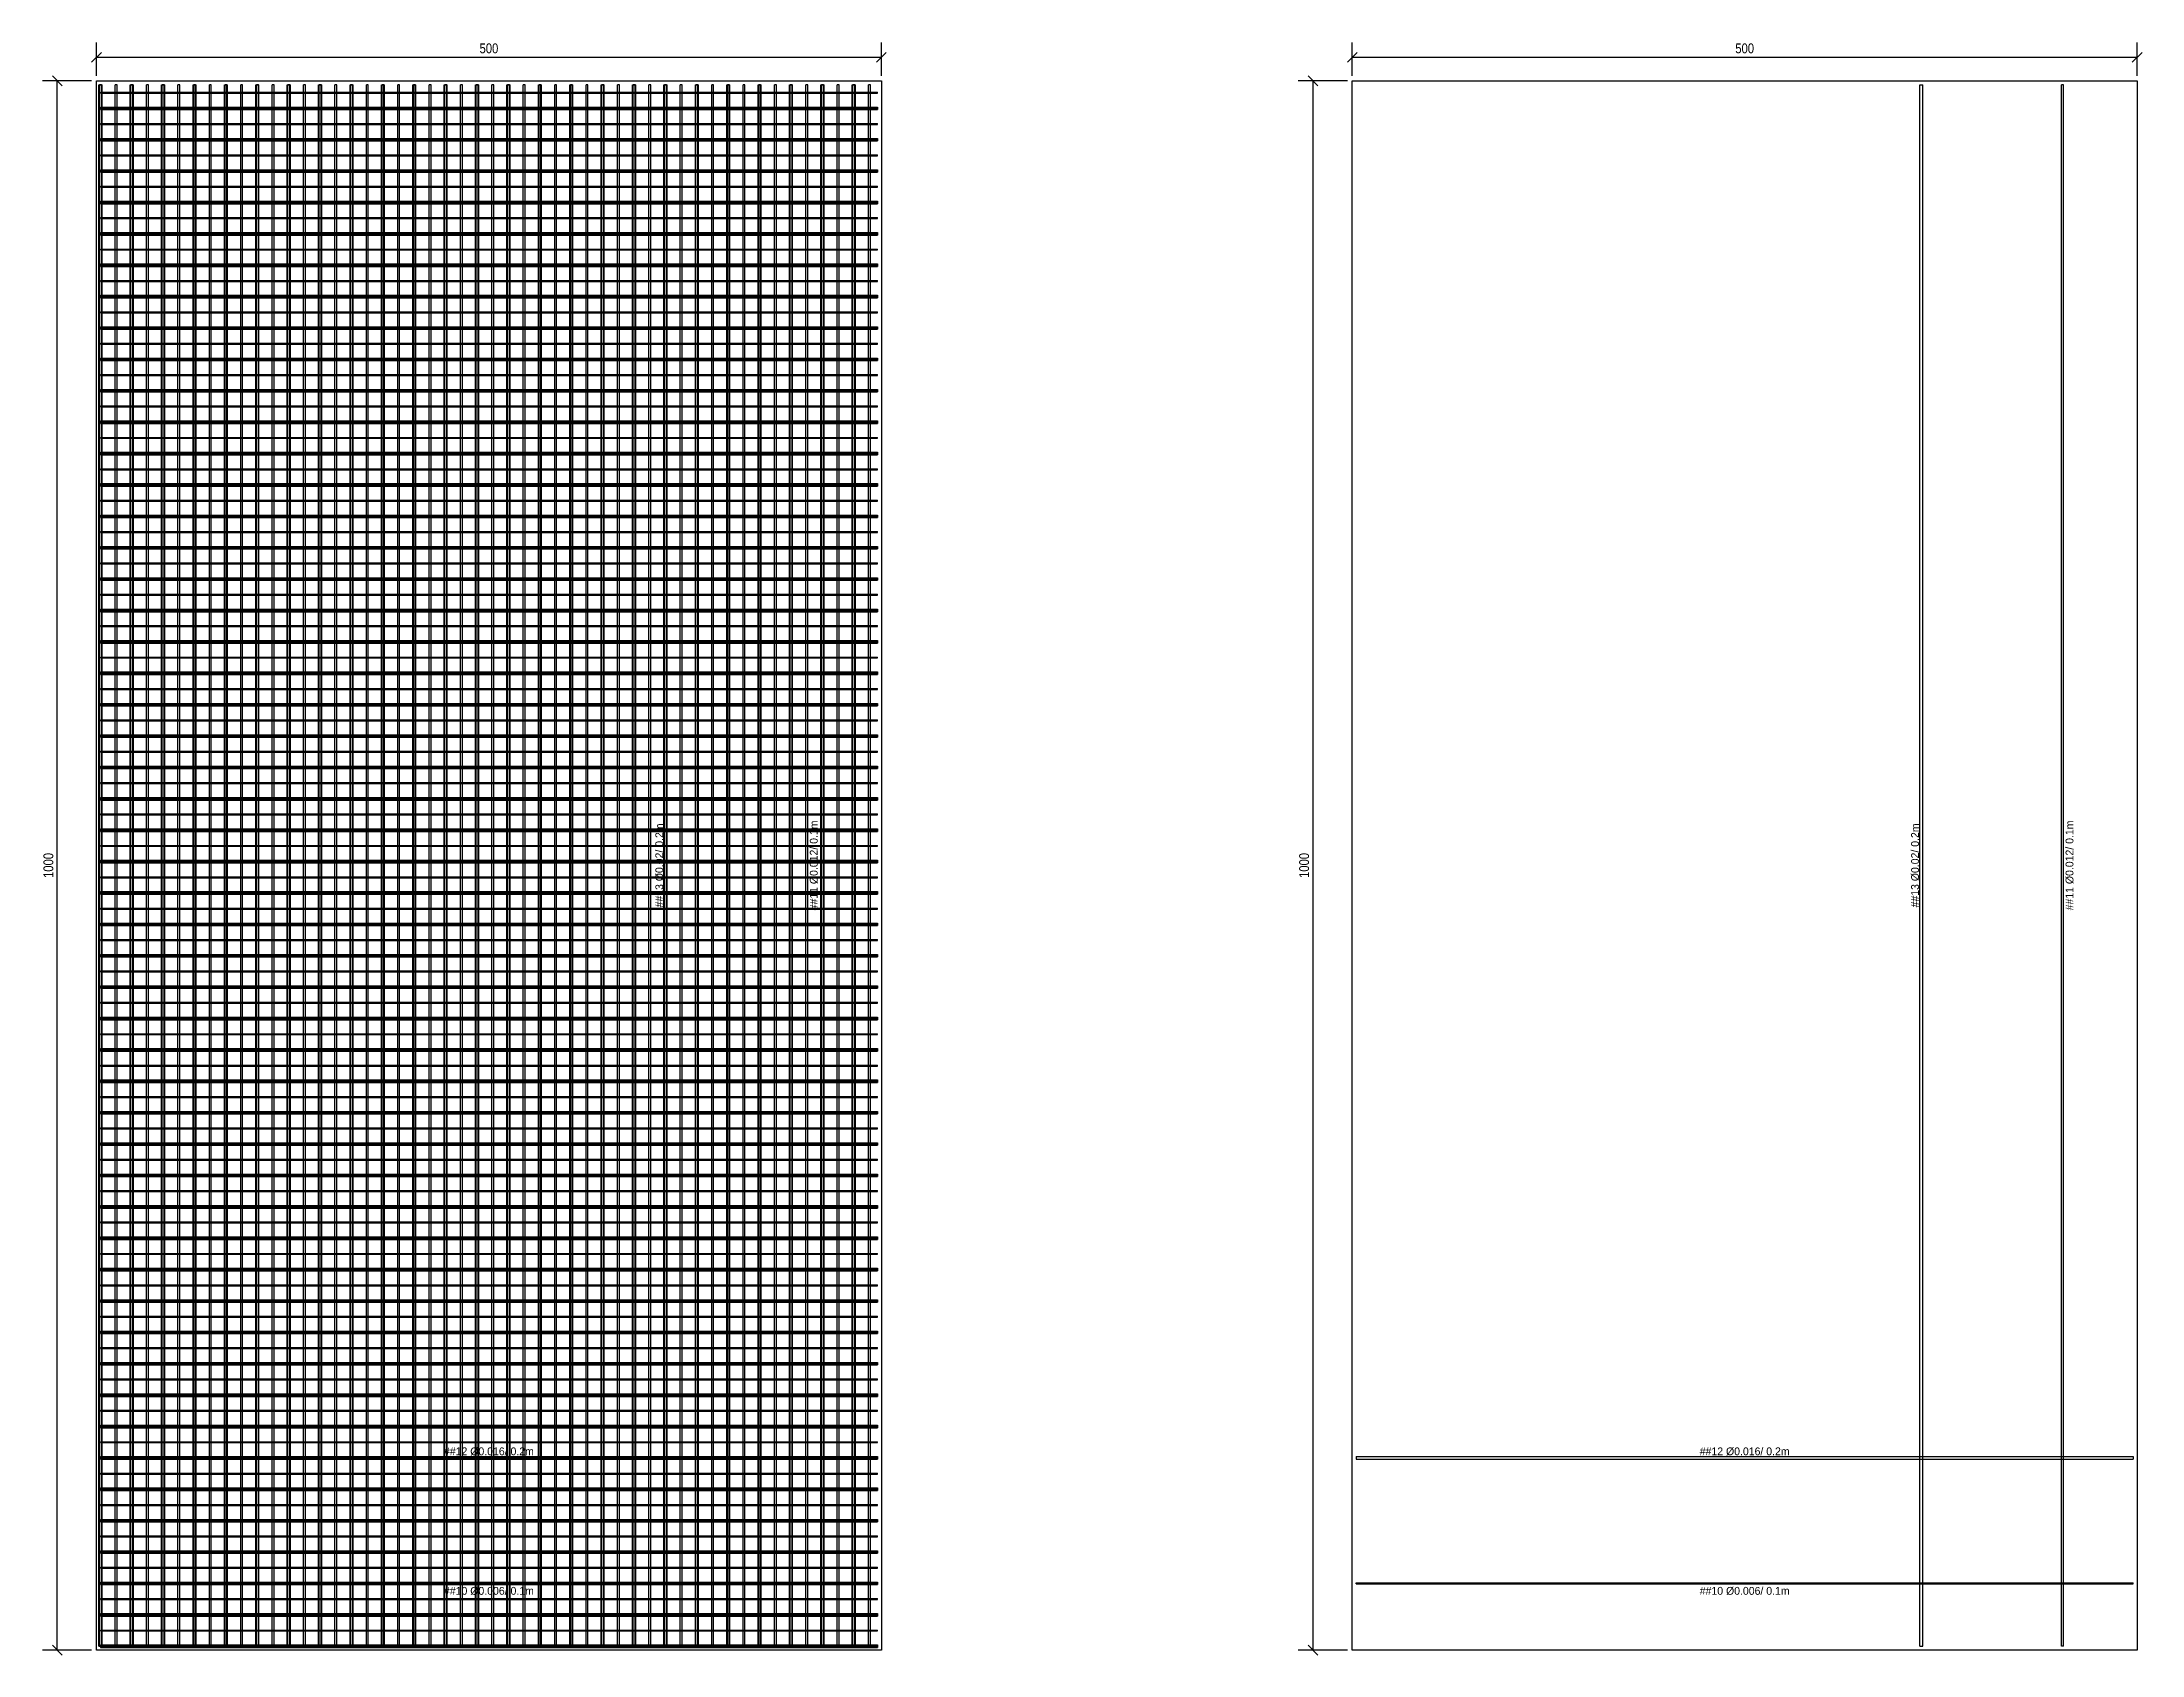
# Model space of a CAD drawing. Header units: metres. Extents: x -0.3 to 13, y -15 to 10.2.
# Drawn here: x -0.35 to 13.03, y -0.03 to 10.25 of the extents above; entities that cross this region are included whole.
import ezdxf
from ezdxf.enums import TextEntityAlignment as Align

# ---------------------------------------------------------------- set-up
doc = ezdxf.new("R2010")
doc.units = ezdxf.units.M
doc.styles.add('OpenSansCondensed-Light', font='OpenSansCondensed-Light.ttf')
doc.dimstyles.new('EZ_M_25_H25_CM', dxfattribs={"dimtxt": 0.0625, "dimasz": 0.0625, "dimexe": 0.09375, "dimexo": 0.03125, "dimgap": 0.025, "dimtad": 1, "dimlfac": 100, "dimzin": 12, "dimdsep": 46, "dimtxsty": 'OpenSansCondensed-Light', "dimtsz": 0.03125, "dimcen": 2.5, "dimazin": 3, "dimtfac": 0.5, "dimtmove": 2, "dimatfit": 3})

msp = doc.modelspace()

# ---------------------------------------------------------------- texts
for s, p in [('##13 Ø0.02/ 0.2m', (3.585, 5)), ('##11 Ø0.012/ 0.1m', (4.569, 5)), ('##13 Ø0.02/ 0.2m', (11.585, 5)), ('##11 Ø0.012/ 0.1m', (12.569, 5))]:
    msp.add_text(s, height=0.05, rotation=90).set_placement(p, align=Align.MIDDLE)
for s, p in [('##12 Ø0.016/ 0.2m', (2.5, 1.267)), ('##12 Ø0.016/ 0.2m', (10.5, 1.267)), ('##10 Ø0.006/ 0.1m', (2.5, 0.378)), ('##10 Ø0.006/ 0.1m', (10.5, 0.378))]:
    msp.add_text(s, height=0.05).set_placement(p, align=Align.MIDDLE)

# ---------------------------------------------------------------- dimensions: what is measured, and where the dimension line sits
for base, p1, p2 in [((0, 10.15), (0, 10), (5, 10)), ((8, 10.15), (8, 10), (13, 10))]:
    msp.add_linear_dim(base=base, p1=p1, p2=p2, dimstyle='EZ_M_25_H25_CM').render()
for base, p1, p2 in [((-0.25, 0), (0, 0), (0, 10)), ((7.75, 0), (8, 0), (8, 10))]:
    msp.add_linear_dim(base=base, p1=p1, p2=p2, angle=90, dimstyle='EZ_M_25_H25_CM').render()

# ---------------------------------------------------------------- linework, layer by layer
for p, q in [((0.015, 0.025), (0.015, 9.975)), ((0.015, 9.975), (0.035, 9.975)), ((0.019, 0.025), (0.019, 9.975)), ((0.031, 9.975), (0.019, 9.975)), ((0.025, 9.928), (4.975, 9.928)), ((0.025, 9.922), (0.025, 9.928)), ((0.025, 9.922), (4.975, 9.922)), ((0.031, 0.025), (0.031, 9.975)), ((0.035, 0.025), (0.035, 9.975)), ((0.119, 0.025), (0.119, 9.975)), ((0.131, 9.975), (0.119, 9.975)), ((0.131, 0.025), (0.131, 9.975)), ((0.215, 0.025), (0.215, 9.975)), ((0.215, 9.975), (0.235, 9.975)), ((0.219, 0.025), (0.219, 9.975)), ((0.231, 9.975), (0.219, 9.975)), ((0.231, 0.025), (0.231, 9.975)), ((0.235, 0.025), (0.235, 9.975)), ((0.319, 0.025), (0.319, 9.975)), ((0.331, 9.975), (0.319, 9.975)), ((0.331, 0.025), (0.331, 9.975)), ((0.415, 0.025), (0.415, 9.975)), ((0.415, 9.975), (0.435, 9.975)), ((0.419, 0.025), (0.419, 9.975)), ((0.431, 9.975), (0.419, 9.975)), ((0.431, 0.025), (0.431, 9.975)), ((0.435, 0.025), (0.435, 9.975)), ((0.519, 0.025), (0.519, 9.975)), ((0.531, 9.975), (0.519, 9.975)), ((0.531, 0.025), (0.531, 9.975)), ((0.615, 0.025), (0.615, 9.975)), ((0.615, 9.975), (0.635, 9.975)), ((0.619, 0.025), (0.619, 9.975)), ((0.631, 9.975), (0.619, 9.975)), ((0.631, 0.025), (0.631, 9.975)), ((0.635, 0.025), (0.635, 9.975)), ((0.719, 0.025), (0.719, 9.975)), ((0.731, 9.975), (0.719, 9.975)), ((0.731, 0.025), (0.731, 9.975)), ((0.815, 0.025), (0.815, 9.975)), ((0.815, 9.975), (0.835, 9.975)), ((0.819, 0.025), (0.819, 9.975)), ((0.831, 9.975), (0.819, 9.975)), ((0.831, 0.025), (0.831, 9.975)), ((0.835, 0.025), (0.835, 9.975)), ((0.919, 0.025), (0.919, 9.975)), ((0.931, 9.975), (0.919, 9.975)), ((0.931, 0.025), (0.931, 9.975)), ((1.015, 0.025), (1.015, 9.975)), ((1.015, 9.975), (1.035, 9.975)), ((1.019, 0.025), (1.019, 9.975)), ((1.031, 9.975), (1.019, 9.975)), ((1.031, 0.025), (1.031, 9.975)), ((1.035, 0.025), (1.035, 9.975)), ((1.119, 0.025), (1.119, 9.975)), ((1.131, 9.975), (1.119, 9.975)), ((1.131, 0.025), (1.131, 9.975)), ((1.215, 0.025), (1.215, 9.975)), ((1.215, 9.975), (1.235, 9.975)), ((1.219, 0.025), (1.219, 9.975)), ((1.231, 9.975), (1.219, 9.975)), ((1.231, 0.025), (1.231, 9.975)), ((1.235, 0.025), (1.235, 9.975)), ((1.319, 0.025), (1.319, 9.975)), ((1.331, 9.975), (1.319, 9.975)), ((1.331, 0.025), (1.331, 9.975)), ((1.415, 0.025), (1.415, 9.975)), ((1.415, 9.975), (1.435, 9.975)), ((1.419, 0.025), (1.419, 9.975)), ((1.431, 9.975), (1.419, 9.975)), ((1.431, 0.025), (1.431, 9.975)), ((1.435, 0.025), (1.435, 9.975)), ((1.519, 0.025), (1.519, 9.975)), ((1.531, 9.975), (1.519, 9.975)), ((1.531, 0.025), (1.531, 9.975)), ((1.615, 0.025), (1.615, 9.975)), ((1.615, 9.975), (1.635, 9.975)), ((1.619, 0.025), (1.619, 9.975)), ((1.631, 9.975), (1.619, 9.975)), ((1.631, 0.025), (1.631, 9.975)), ((1.635, 0.025), (1.635, 9.975)), ((1.719, 0.025), (1.719, 9.975)), ((1.731, 9.975), (1.719, 9.975)), ((1.731, 0.025), (1.731, 9.975)), ((1.815, 0.025), (1.815, 9.975)), ((1.815, 9.975), (1.835, 9.975)), ((1.819, 0.025), (1.819, 9.975)), ((1.831, 9.975), (1.819, 9.975)), ((1.831, 0.025), (1.831, 9.975)), ((1.835, 0.025), (1.835, 9.975)), ((1.919, 0.025), (1.919, 9.975)), ((1.931, 9.975), (1.919, 9.975)), ((1.931, 0.025), (1.931, 9.975)), ((2.015, 0.025), (2.015, 9.975)), ((2.015, 9.975), (2.035, 9.975)), ((2.019, 0.025), (2.019, 9.975)), ((2.031, 9.975), (2.019, 9.975)), ((2.031, 0.025), (2.031, 9.975)), ((2.035, 0.025), (2.035, 9.975)), ((2.119, 0.025), (2.119, 9.975)), ((2.131, 9.975), (2.119, 9.975)), ((2.131, 0.025), (2.131, 9.975)), ((2.215, 0.025), (2.215, 9.975)), ((2.215, 9.975), (2.235, 9.975)), ((2.219, 0.025), (2.219, 9.975)), ((2.231, 9.975), (2.219, 9.975)), ((2.231, 0.025), (2.231, 9.975)), ((2.235, 0.025), (2.235, 9.975)), ((2.319, 0.025), (2.319, 9.975)), ((2.331, 9.975), (2.319, 9.975)), ((2.331, 0.025), (2.331, 9.975)), ((2.415, 0.025), (2.415, 9.975)), ((2.415, 9.975), (2.435, 9.975)), ((2.419, 0.025), (2.419, 9.975)), ((2.431, 9.975), (2.419, 9.975)), ((2.431, 0.025), (2.431, 9.975)), ((2.435, 0.025), (2.435, 9.975)), ((2.519, 0.025), (2.519, 9.975)), ((2.531, 9.975), (2.519, 9.975)), ((2.531, 0.025), (2.531, 9.975)), ((2.615, 0.025), (2.615, 9.975)), ((2.615, 9.975), (2.635, 9.975)), ((2.619, 0.025), (2.619, 9.975)), ((2.631, 9.975), (2.619, 9.975)), ((2.631, 0.025), (2.631, 9.975)), ((2.635, 0.025), (2.635, 9.975)), ((2.719, 0.025), (2.719, 9.975)), ((2.731, 9.975), (2.719, 9.975)), ((2.731, 0.025), (2.731, 9.975)), ((2.815, 0.025), (2.815, 9.975)), ((2.815, 9.975), (2.835, 9.975)), ((2.819, 0.025), (2.819, 9.975)), ((2.831, 9.975), (2.819, 9.975)), ((2.831, 0.025), (2.831, 9.975)), ((2.835, 0.025), (2.835, 9.975)), ((2.919, 0.025), (2.919, 9.975)), ((2.931, 9.975), (2.919, 9.975)), ((2.931, 0.025), (2.931, 9.975)), ((3.015, 0.025), (3.015, 9.975)), ((3.015, 9.975), (3.035, 9.975)), ((3.019, 0.025), (3.019, 9.975)), ((3.031, 9.975), (3.019, 9.975)), ((3.031, 0.025), (3.031, 9.975)), ((3.035, 0.025), (3.035, 9.975)), ((3.119, 0.025), (3.119, 9.975)), ((3.131, 9.975), (3.119, 9.975)), ((3.131, 0.025), (3.131, 9.975)), ((3.215, 0.025), (3.215, 9.975)), ((3.215, 9.975), (3.235, 9.975)), ((3.219, 0.025), (3.219, 9.975)), ((3.231, 9.975), (3.219, 9.975)), ((3.231, 0.025), (3.231, 9.975)), ((3.235, 0.025), (3.235, 9.975)), ((3.319, 0.025), (3.319, 9.975)), ((3.331, 9.975), (3.319, 9.975)), ((3.331, 0.025), (3.331, 9.975)), ((3.415, 0.025), (3.415, 9.975)), ((3.415, 9.975), (3.435, 9.975)), ((3.419, 0.025), (3.419, 9.975)), ((3.431, 9.975), (3.419, 9.975)), ((3.431, 0.025), (3.431, 9.975)), ((3.435, 0.025), (3.435, 9.975)), ((3.519, 0.025), (3.519, 9.975)), ((3.531, 9.975), (3.519, 9.975)), ((3.531, 0.025), (3.531, 9.975)), ((3.615, 0.025), (3.615, 9.975)), ((3.615, 9.975), (3.635, 9.975)), ((3.619, 0.025), (3.619, 9.975)), ((3.631, 9.975), (3.619, 9.975)), ((3.631, 0.025), (3.631, 9.975)), ((3.635, 0.025), (3.635, 9.975)), ((3.719, 0.025), (3.719, 9.975)), ((3.731, 9.975), (3.719, 9.975)), ((3.731, 0.025), (3.731, 9.975)), ((3.815, 0.025), (3.815, 9.975)), ((3.815, 9.975), (3.835, 9.975)), ((3.819, 0.025), (3.819, 9.975)), ((3.831, 9.975), (3.819, 9.975)), ((3.831, 0.025), (3.831, 9.975)), ((3.835, 0.025), (3.835, 9.975)), ((3.919, 0.025), (3.919, 9.975)), ((3.931, 9.975), (3.919, 9.975)), ((3.931, 0.025), (3.931, 9.975)), ((4.015, 0.025), (4.015, 9.975)), ((4.015, 9.975), (4.035, 9.975)), ((4.019, 0.025), (4.019, 9.975)), ((4.031, 9.975), (4.019, 9.975)), ((4.031, 0.025), (4.031, 9.975)), ((4.035, 0.025), (4.035, 9.975)), ((4.119, 0.025), (4.119, 9.975)), ((4.131, 9.975), (4.119, 9.975)), ((4.131, 0.025), (4.131, 9.975)), ((4.215, 0.025), (4.215, 9.975)), ((4.215, 9.975), (4.235, 9.975)), ((4.219, 0.025), (4.219, 9.975)), ((4.231, 9.975), (4.219, 9.975)), ((4.231, 0.025), (4.231, 9.975)), ((4.235, 0.025), (4.235, 9.975)), ((4.319, 0.025), (4.319, 9.975)), ((4.331, 9.975), (4.319, 9.975)), ((4.331, 0.025), (4.331, 9.975)), ((4.415, 0.025), (4.415, 9.975)), ((4.415, 9.975), (4.435, 9.975)), ((4.419, 0.025), (4.419, 9.975)), ((4.431, 9.975), (4.419, 9.975)), ((4.431, 0.025), (4.431, 9.975)), ((4.435, 0.025), (4.435, 9.975)), ((4.519, 0.025), (4.519, 9.975)), ((4.531, 9.975), (4.519, 9.975)), ((4.531, 0.025), (4.531, 9.975)), ((4.615, 0.025), (4.615, 9.975)), ((4.615, 9.975), (4.635, 9.975)), ((4.619, 0.025), (4.619, 9.975)), ((4.631, 9.975), (4.619, 9.975)), ((4.631, 0.025), (4.631, 9.975)), ((4.635, 0.025), (4.635, 9.975)), ((4.719, 0.025), (4.719, 9.975)), ((4.731, 9.975), (4.719, 9.975)), ((4.731, 0.025), (4.731, 9.975)), ((4.815, 0.025), (4.815, 9.975)), ((4.815, 9.975), (4.835, 9.975)), ((4.819, 0.025), (4.819, 9.975)), ((4.831, 9.975), (4.819, 9.975)), ((4.831, 0.025), (4.831, 9.975)), ((4.835, 0.025), (4.835, 9.975)), ((4.919, 0.025), (4.919, 9.975)), ((4.931, 9.975), (4.919, 9.975)), ((4.931, 0.025), (4.931, 9.975)), ((4.975, 9.922), (4.975, 9.928)), ((11.615, 0.025), (11.615, 9.975)), ((11.615, 9.975), (11.635, 9.975)), ((11.635, 0.025), (11.635, 9.975)), ((12.519, 0.025), (12.519, 9.975)), ((12.531, 9.975), (12.519, 9.975)), ((12.531, 0.025), (12.531, 9.975)), ((0.025, 9.833), (4.975, 9.833)), ((0.025, 9.833), (0.025, 9.817)), ((0.025, 9.828), (4.975, 9.828)), ((0.025, 9.822), (0.025, 9.828)), ((0.025, 9.822), (4.975, 9.822)), ((0.025, 9.817), (4.975, 9.817)), ((4.975, 9.833), (4.975, 9.817)), ((4.975, 9.822), (4.975, 9.828)), ((0.025, 9.728), (4.975, 9.728)), ((0.025, 9.722), (0.025, 9.728)), ((0.025, 9.722), (4.975, 9.722)), ((0.025, 9.633), (4.975, 9.633)), ((0.025, 9.633), (0.025, 9.617)), ((4.975, 9.722), (4.975, 9.728)), ((4.975, 9.633), (4.975, 9.617)), ((0.025, 9.628), (4.975, 9.628)), ((0.025, 9.622), (0.025, 9.628)), ((0.025, 9.622), (4.975, 9.622)), ((0.025, 9.617), (4.975, 9.617)), ((0.025, 9.528), (4.975, 9.528)), ((0.025, 9.522), (0.025, 9.528)), ((0.025, 9.522), (4.975, 9.522)), ((4.975, 9.622), (4.975, 9.628)), ((4.975, 9.522), (4.975, 9.528)), ((0.025, 9.433), (4.975, 9.433)), ((0.025, 9.433), (0.025, 9.417)), ((0.025, 9.428), (4.975, 9.428)), ((0.025, 9.422), (0.025, 9.428)), ((0.025, 9.422), (4.975, 9.422)), ((0.025, 9.417), (4.975, 9.417)), ((4.975, 9.433), (4.975, 9.417)), ((4.975, 9.422), (4.975, 9.428)), ((0.025, 9.328), (4.975, 9.328)), ((0.025, 9.322), (0.025, 9.328)), ((0.025, 9.322), (4.975, 9.322)), ((0.025, 9.233), (4.975, 9.233)), ((0.025, 9.233), (0.025, 9.217)), ((4.975, 9.322), (4.975, 9.328)), ((4.975, 9.233), (4.975, 9.217)), ((0.025, 9.228), (4.975, 9.228)), ((0.025, 9.222), (0.025, 9.228)), ((0.025, 9.222), (4.975, 9.222)), ((0.025, 9.217), (4.975, 9.217)), ((0.025, 9.128), (4.975, 9.128)), ((0.025, 9.122), (0.025, 9.128)), ((0.025, 9.122), (4.975, 9.122)), ((4.975, 9.222), (4.975, 9.228)), ((4.975, 9.122), (4.975, 9.128)), ((0.025, 9.033), (4.975, 9.033)), ((0.025, 9.033), (0.025, 9.017)), ((0.025, 9.028), (4.975, 9.028)), ((0.025, 9.022), (0.025, 9.028)), ((0.025, 9.022), (4.975, 9.022)), ((0.025, 9.017), (4.975, 9.017)), ((4.975, 9.033), (4.975, 9.017)), ((4.975, 9.022), (4.975, 9.028)), ((0.025, 8.928), (4.975, 8.928)), ((0.025, 8.922), (0.025, 8.928)), ((0.025, 8.922), (4.975, 8.922)), ((0.025, 8.833), (4.975, 8.833)), ((0.025, 8.833), (0.025, 8.817)), ((4.975, 8.922), (4.975, 8.928)), ((4.975, 8.833), (4.975, 8.817)), ((0.025, 8.828), (4.975, 8.828)), ((0.025, 8.822), (0.025, 8.828)), ((0.025, 8.822), (4.975, 8.822)), ((0.025, 8.817), (4.975, 8.817)), ((0.025, 8.728), (4.975, 8.728)), ((0.025, 8.722), (0.025, 8.728)), ((0.025, 8.722), (4.975, 8.722)), ((4.975, 8.822), (4.975, 8.828)), ((4.975, 8.722), (4.975, 8.728)), ((0.025, 8.633), (4.975, 8.633)), ((0.025, 8.633), (0.025, 8.617)), ((0.025, 8.628), (4.975, 8.628)), ((0.025, 8.622), (0.025, 8.628)), ((0.025, 8.622), (4.975, 8.622)), ((0.025, 8.617), (4.975, 8.617)), ((4.975, 8.633), (4.975, 8.617)), ((4.975, 8.622), (4.975, 8.628)), ((0.025, 8.528), (4.975, 8.528)), ((0.025, 8.522), (0.025, 8.528)), ((0.025, 8.522), (4.975, 8.522)), ((0.025, 8.433), (4.975, 8.433)), ((0.025, 8.433), (0.025, 8.417)), ((4.975, 8.522), (4.975, 8.528)), ((4.975, 8.433), (4.975, 8.417)), ((0.025, 8.428), (4.975, 8.428)), ((0.025, 8.422), (0.025, 8.428)), ((0.025, 8.422), (4.975, 8.422)), ((0.025, 8.417), (4.975, 8.417)), ((0.025, 8.328), (4.975, 8.328)), ((0.025, 8.322), (0.025, 8.328)), ((0.025, 8.322), (4.975, 8.322)), ((4.975, 8.422), (4.975, 8.428)), ((4.975, 8.322), (4.975, 8.328)), ((0.025, 8.233), (4.975, 8.233)), ((0.025, 8.233), (0.025, 8.217)), ((0.025, 8.228), (4.975, 8.228)), ((0.025, 8.222), (0.025, 8.228)), ((0.025, 8.222), (4.975, 8.222)), ((0.025, 8.217), (4.975, 8.217)), ((4.975, 8.233), (4.975, 8.217)), ((4.975, 8.222), (4.975, 8.228)), ((0.025, 8.128), (4.975, 8.128)), ((0.025, 8.122), (0.025, 8.128)), ((0.025, 8.122), (4.975, 8.122)), ((0.025, 8.033), (4.975, 8.033)), ((0.025, 8.033), (0.025, 8.017)), ((0.025, 8.028), (4.975, 8.028)), ((0.025, 8.022), (0.025, 8.028)), ((4.975, 8.122), (4.975, 8.128)), ((4.975, 8.033), (4.975, 8.017)), ((4.975, 8.022), (4.975, 8.028)), ((0.025, 8.022), (4.975, 8.022)), ((0.025, 8.017), (4.975, 8.017)), ((0.025, 7.928), (4.975, 7.928)), ((0.025, 7.922), (0.025, 7.928)), ((0.025, 7.922), (4.975, 7.922)), ((4.975, 7.922), (4.975, 7.928)), ((0.025, 7.833), (4.975, 7.833)), ((0.025, 7.833), (0.025, 7.817)), ((0.025, 7.828), (4.975, 7.828)), ((0.025, 7.822), (0.025, 7.828)), ((0.025, 7.822), (4.975, 7.822)), ((0.025, 7.817), (4.975, 7.817)), ((4.975, 7.833), (4.975, 7.817)), ((4.975, 7.822), (4.975, 7.828)), ((0.025, 7.728), (4.975, 7.728)), ((0.025, 7.722), (0.025, 7.728)), ((0.025, 7.722), (4.975, 7.722)), ((0.025, 7.633), (4.975, 7.633)), ((0.025, 7.633), (0.025, 7.617)), ((0.025, 7.628), (4.975, 7.628)), ((0.025, 7.622), (0.025, 7.628)), ((4.975, 7.722), (4.975, 7.728)), ((4.975, 7.633), (4.975, 7.617)), ((4.975, 7.622), (4.975, 7.628)), ((0.025, 7.622), (4.975, 7.622)), ((0.025, 7.617), (4.975, 7.617)), ((0.025, 7.528), (4.975, 7.528)), ((0.025, 7.522), (0.025, 7.528)), ((0.025, 7.522), (4.975, 7.522)), ((4.975, 7.522), (4.975, 7.528)), ((0.025, 7.433), (4.975, 7.433)), ((0.025, 7.433), (0.025, 7.417)), ((0.025, 7.428), (4.975, 7.428)), ((0.025, 7.422), (0.025, 7.428)), ((0.025, 7.422), (4.975, 7.422)), ((0.025, 7.417), (4.975, 7.417)), ((4.975, 7.433), (4.975, 7.417)), ((4.975, 7.422), (4.975, 7.428)), ((0.025, 7.328), (4.975, 7.328)), ((0.025, 7.322), (0.025, 7.328)), ((0.025, 7.322), (4.975, 7.322)), ((0.025, 7.233), (4.975, 7.233)), ((0.025, 7.233), (0.025, 7.217)), ((0.025, 7.228), (4.975, 7.228)), ((0.025, 7.222), (0.025, 7.228)), ((4.975, 7.322), (4.975, 7.328)), ((4.975, 7.233), (4.975, 7.217)), ((4.975, 7.222), (4.975, 7.228)), ((0.025, 7.222), (4.975, 7.222)), ((0.025, 7.217), (4.975, 7.217)), ((0.025, 7.128), (4.975, 7.128)), ((0.025, 7.122), (0.025, 7.128)), ((0.025, 7.122), (4.975, 7.122)), ((4.975, 7.122), (4.975, 7.128)), ((0.025, 7.033), (4.975, 7.033)), ((0.025, 7.033), (0.025, 7.017)), ((0.025, 7.028), (4.975, 7.028)), ((0.025, 7.022), (0.025, 7.028)), ((0.025, 7.022), (4.975, 7.022)), ((0.025, 7.017), (4.975, 7.017)), ((4.975, 7.033), (4.975, 7.017)), ((4.975, 7.022), (4.975, 7.028)), ((0.025, 6.928), (4.975, 6.928)), ((0.025, 6.922), (0.025, 6.928)), ((0.025, 6.922), (4.975, 6.922)), ((0.025, 6.833), (4.975, 6.833)), ((0.025, 6.833), (0.025, 6.817)), ((0.025, 6.828), (4.975, 6.828)), ((0.025, 6.822), (0.025, 6.828)), ((4.975, 6.922), (4.975, 6.928)), ((4.975, 6.833), (4.975, 6.817)), ((4.975, 6.822), (4.975, 6.828)), ((0.025, 6.822), (4.975, 6.822)), ((0.025, 6.817), (4.975, 6.817)), ((0.025, 6.728), (4.975, 6.728)), ((0.025, 6.722), (0.025, 6.728)), ((0.025, 6.722), (4.975, 6.722)), ((4.975, 6.722), (4.975, 6.728)), ((0.025, 6.633), (4.975, 6.633)), ((0.025, 6.633), (0.025, 6.617)), ((0.025, 6.628), (4.975, 6.628)), ((0.025, 6.622), (0.025, 6.628)), ((0.025, 6.622), (4.975, 6.622)), ((0.025, 6.617), (4.975, 6.617)), ((4.975, 6.633), (4.975, 6.617)), ((4.975, 6.622), (4.975, 6.628)), ((0.025, 6.528), (4.975, 6.528)), ((0.025, 6.522), (0.025, 6.528)), ((0.025, 6.522), (4.975, 6.522)), ((0.025, 6.433), (4.975, 6.433)), ((0.025, 6.433), (0.025, 6.417)), ((0.025, 6.428), (4.975, 6.428)), ((0.025, 6.422), (0.025, 6.428)), ((0.025, 6.422), (4.975, 6.422)), ((4.975, 6.522), (4.975, 6.528)), ((4.975, 6.433), (4.975, 6.417)), ((4.975, 6.422), (4.975, 6.428)), ((0.025, 6.417), (4.975, 6.417)), ((0.025, 6.328), (4.975, 6.328)), ((0.025, 6.322), (0.025, 6.328)), ((0.025, 6.322), (4.975, 6.322)), ((4.975, 6.322), (4.975, 6.328)), ((0.025, 6.233), (4.975, 6.233)), ((0.025, 6.233), (0.025, 6.217)), ((0.025, 6.228), (4.975, 6.228)), ((0.025, 6.222), (0.025, 6.228)), ((0.025, 6.222), (4.975, 6.222)), ((0.025, 6.217), (4.975, 6.217)), ((4.975, 6.233), (4.975, 6.217)), ((4.975, 6.222), (4.975, 6.228)), ((0.025, 6.128), (4.975, 6.128)), ((0.025, 6.122), (0.025, 6.128)), ((0.025, 6.122), (4.975, 6.122)), ((0.025, 6.033), (4.975, 6.033)), ((0.025, 6.033), (0.025, 6.017)), ((0.025, 6.028), (4.975, 6.028)), ((0.025, 6.022), (0.025, 6.028)), ((0.025, 6.022), (4.975, 6.022)), ((4.975, 6.122), (4.975, 6.128)), ((4.975, 6.033), (4.975, 6.017)), ((4.975, 6.022), (4.975, 6.028)), ((0.025, 6.017), (4.975, 6.017)), ((0.025, 5.928), (4.975, 5.928)), ((0.025, 5.922), (0.025, 5.928)), ((0.025, 5.922), (4.975, 5.922)), ((4.975, 5.922), (4.975, 5.928)), ((0.025, 5.833), (4.975, 5.833)), ((0.025, 5.833), (0.025, 5.817)), ((0.025, 5.828), (4.975, 5.828)), ((0.025, 5.822), (0.025, 5.828)), ((0.025, 5.822), (4.975, 5.822)), ((0.025, 5.817), (4.975, 5.817)), ((4.975, 5.833), (4.975, 5.817)), ((4.975, 5.822), (4.975, 5.828)), ((0.025, 5.728), (4.975, 5.728)), ((0.025, 5.722), (0.025, 5.728)), ((0.025, 5.722), (4.975, 5.722)), ((0.025, 5.633), (4.975, 5.633)), ((0.025, 5.633), (0.025, 5.617)), ((0.025, 5.628), (4.975, 5.628)), ((0.025, 5.622), (0.025, 5.628)), ((0.025, 5.622), (4.975, 5.622)), ((4.975, 5.722), (4.975, 5.728)), ((4.975, 5.633), (4.975, 5.617)), ((4.975, 5.622), (4.975, 5.628)), ((0.025, 5.617), (4.975, 5.617)), ((0.025, 5.528), (4.975, 5.528)), ((0.025, 5.522), (0.025, 5.528)), ((0.025, 5.522), (4.975, 5.522)), ((4.975, 5.522), (4.975, 5.528)), ((0.025, 5.433), (4.975, 5.433)), ((0.025, 5.433), (0.025, 5.417)), ((0.025, 5.428), (4.975, 5.428)), ((0.025, 5.422), (0.025, 5.428)), ((0.025, 5.422), (4.975, 5.422)), ((0.025, 5.417), (4.975, 5.417)), ((4.975, 5.433), (4.975, 5.417)), ((4.975, 5.422), (4.975, 5.428)), ((0.025, 5.328), (4.975, 5.328)), ((0.025, 5.322), (0.025, 5.328)), ((0.025, 5.322), (4.975, 5.322)), ((0.025, 5.233), (4.975, 5.233)), ((0.025, 5.233), (0.025, 5.217)), ((0.025, 5.228), (4.975, 5.228)), ((0.025, 5.222), (0.025, 5.228)), ((0.025, 5.222), (4.975, 5.222)), ((4.975, 5.322), (4.975, 5.328)), ((4.975, 5.233), (4.975, 5.217)), ((4.975, 5.222), (4.975, 5.228)), ((0.025, 5.217), (4.975, 5.217)), ((0.025, 5.128), (4.975, 5.128)), ((0.025, 5.122), (0.025, 5.128)), ((0.025, 5.122), (4.975, 5.122)), ((4.975, 5.122), (4.975, 5.128)), ((0.025, 5.033), (4.975, 5.033)), ((0.025, 5.033), (0.025, 5.017)), ((0.025, 5.028), (4.975, 5.028)), ((0.025, 5.022), (0.025, 5.028)), ((0.025, 5.022), (4.975, 5.022)), ((0.025, 5.017), (4.975, 5.017)), ((4.975, 5.033), (4.975, 5.017)), ((4.975, 5.022), (4.975, 5.028)), ((0.025, 4.928), (4.975, 4.928)), ((0.025, 4.922), (0.025, 4.928)), ((0.025, 4.922), (4.975, 4.922)), ((0.025, 4.833), (4.975, 4.833)), ((0.025, 4.833), (0.025, 4.817)), ((0.025, 4.828), (4.975, 4.828)), ((0.025, 4.822), (0.025, 4.828)), ((0.025, 4.822), (4.975, 4.822)), ((0.025, 4.817), (4.975, 4.817)), ((4.975, 4.922), (4.975, 4.928)), ((4.975, 4.833), (4.975, 4.817)), ((4.975, 4.822), (4.975, 4.828)), ((0.025, 4.728), (4.975, 4.728)), ((0.025, 4.722), (0.025, 4.728)), ((0.025, 4.722), (4.975, 4.722)), ((4.975, 4.722), (4.975, 4.728)), ((0.025, 4.633), (4.975, 4.633)), ((0.025, 4.633), (0.025, 4.617)), ((0.025, 4.628), (4.975, 4.628)), ((0.025, 4.622), (0.025, 4.628)), ((0.025, 4.622), (4.975, 4.622)), ((0.025, 4.617), (4.975, 4.617)), ((4.975, 4.633), (4.975, 4.617)), ((4.975, 4.622), (4.975, 4.628)), ((0.025, 4.528), (4.975, 4.528)), ((0.025, 4.522), (0.025, 4.528)), ((0.025, 4.522), (4.975, 4.522)), ((0.025, 4.433), (4.975, 4.433)), ((0.025, 4.433), (0.025, 4.417)), ((0.025, 4.428), (4.975, 4.428)), ((0.025, 4.422), (0.025, 4.428)), ((0.025, 4.422), (4.975, 4.422)), ((0.025, 4.417), (4.975, 4.417)), ((4.975, 4.522), (4.975, 4.528)), ((4.975, 4.433), (4.975, 4.417)), ((4.975, 4.422), (4.975, 4.428)), ((0.025, 4.328), (4.975, 4.328)), ((0.025, 4.322), (0.025, 4.328)), ((0.025, 4.322), (4.975, 4.322)), ((4.975, 4.322), (4.975, 4.328)), ((0.025, 4.233), (4.975, 4.233)), ((0.025, 4.233), (0.025, 4.217)), ((0.025, 4.228), (4.975, 4.228)), ((0.025, 4.222), (0.025, 4.228)), ((0.025, 4.222), (4.975, 4.222)), ((0.025, 4.217), (4.975, 4.217)), ((4.975, 4.233), (4.975, 4.217)), ((4.975, 4.222), (4.975, 4.228)), ((0.025, 4.128), (4.975, 4.128)), ((0.025, 4.122), (0.025, 4.128)), ((0.025, 4.122), (4.975, 4.122)), ((0.025, 4.033), (4.975, 4.033)), ((0.025, 4.033), (0.025, 4.017)), ((0.025, 4.028), (4.975, 4.028)), ((0.025, 4.022), (0.025, 4.028)), ((0.025, 4.022), (4.975, 4.022)), ((0.025, 4.017), (4.975, 4.017)), ((4.975, 4.122), (4.975, 4.128)), ((4.975, 4.033), (4.975, 4.017)), ((4.975, 4.022), (4.975, 4.028)), ((0.025, 3.928), (4.975, 3.928)), ((0.025, 3.922), (0.025, 3.928)), ((0.025, 3.922), (4.975, 3.922)), ((4.975, 3.922), (4.975, 3.928)), ((0.025, 3.833), (4.975, 3.833)), ((0.025, 3.833), (0.025, 3.817)), ((0.025, 3.828), (4.975, 3.828)), ((0.025, 3.822), (0.025, 3.828)), ((0.025, 3.822), (4.975, 3.822)), ((0.025, 3.817), (4.975, 3.817)), ((4.975, 3.833), (4.975, 3.817)), ((4.975, 3.822), (4.975, 3.828)), ((0.025, 3.728), (4.975, 3.728)), ((0.025, 3.722), (0.025, 3.728)), ((0.025, 3.722), (4.975, 3.722)), ((0.025, 3.633), (4.975, 3.633)), ((0.025, 3.633), (0.025, 3.617)), ((0.025, 3.628), (4.975, 3.628)), ((0.025, 3.622), (0.025, 3.628)), ((0.025, 3.622), (4.975, 3.622)), ((0.025, 3.617), (4.975, 3.617)), ((4.975, 3.722), (4.975, 3.728)), ((4.975, 3.633), (4.975, 3.617)), ((4.975, 3.622), (4.975, 3.628)), ((0.025, 3.528), (4.975, 3.528)), ((0.025, 3.522), (0.025, 3.528)), ((0.025, 3.522), (4.975, 3.522)), ((4.975, 3.522), (4.975, 3.528)), ((0.025, 3.433), (4.975, 3.433)), ((0.025, 3.433), (0.025, 3.417)), ((0.025, 3.428), (4.975, 3.428)), ((0.025, 3.422), (0.025, 3.428)), ((0.025, 3.422), (4.975, 3.422)), ((0.025, 3.417), (4.975, 3.417)), ((4.975, 3.433), (4.975, 3.417)), ((4.975, 3.422), (4.975, 3.428)), ((0.025, 3.328), (4.975, 3.328)), ((0.025, 3.322), (0.025, 3.328)), ((0.025, 3.322), (4.975, 3.322)), ((0.025, 3.233), (4.975, 3.233)), ((0.025, 3.233), (0.025, 3.217)), ((0.025, 3.228), (4.975, 3.228)), ((0.025, 3.222), (0.025, 3.228)), ((0.025, 3.222), (4.975, 3.222)), ((0.025, 3.217), (4.975, 3.217)), ((4.975, 3.322), (4.975, 3.328)), ((4.975, 3.233), (4.975, 3.217)), ((4.975, 3.222), (4.975, 3.228)), ((0.025, 3.128), (4.975, 3.128)), ((0.025, 3.122), (0.025, 3.128)), ((0.025, 3.122), (4.975, 3.122)), ((4.975, 3.122), (4.975, 3.128)), ((0.025, 3.033), (4.975, 3.033)), ((0.025, 3.033), (0.025, 3.017)), ((0.025, 3.028), (4.975, 3.028)), ((0.025, 3.022), (0.025, 3.028)), ((0.025, 3.022), (4.975, 3.022)), ((0.025, 3.017), (4.975, 3.017)), ((4.975, 3.033), (4.975, 3.017)), ((4.975, 3.022), (4.975, 3.028)), ((0.025, 2.928), (4.975, 2.928)), ((0.025, 2.922), (0.025, 2.928)), ((0.025, 2.922), (4.975, 2.922)), ((0.025, 2.833), (4.975, 2.833)), ((0.025, 2.833), (0.025, 2.817)), ((0.025, 2.828), (4.975, 2.828)), ((0.025, 2.822), (0.025, 2.828)), ((0.025, 2.822), (4.975, 2.822)), ((0.025, 2.817), (4.975, 2.817)), ((4.975, 2.922), (4.975, 2.928)), ((4.975, 2.833), (4.975, 2.817)), ((4.975, 2.822), (4.975, 2.828)), ((0.025, 2.728), (4.975, 2.728)), ((0.025, 2.722), (0.025, 2.728)), ((0.025, 2.722), (4.975, 2.722)), ((4.975, 2.722), (4.975, 2.728)), ((0.025, 2.633), (4.975, 2.633)), ((0.025, 2.633), (0.025, 2.617)), ((0.025, 2.628), (4.975, 2.628)), ((0.025, 2.622), (0.025, 2.628)), ((0.025, 2.622), (4.975, 2.622)), ((0.025, 2.617), (4.975, 2.617)), ((4.975, 2.633), (4.975, 2.617)), ((4.975, 2.622), (4.975, 2.628)), ((0.025, 2.528), (4.975, 2.528)), ((0.025, 2.522), (0.025, 2.528)), ((0.025, 2.522), (4.975, 2.522)), ((0.025, 2.433), (4.975, 2.433)), ((0.025, 2.433), (0.025, 2.417)), ((0.025, 2.428), (4.975, 2.428)), ((0.025, 2.422), (0.025, 2.428)), ((0.025, 2.422), (4.975, 2.422)), ((0.025, 2.417), (4.975, 2.417)), ((4.975, 2.522), (4.975, 2.528)), ((4.975, 2.433), (4.975, 2.417)), ((4.975, 2.422), (4.975, 2.428)), ((0.025, 2.328), (4.975, 2.328)), ((0.025, 2.322), (0.025, 2.328)), ((0.025, 2.322), (4.975, 2.322)), ((4.975, 2.322), (4.975, 2.328)), ((0.025, 2.233), (4.975, 2.233)), ((0.025, 2.233), (0.025, 2.217)), ((0.025, 2.228), (4.975, 2.228)), ((0.025, 2.222), (0.025, 2.228)), ((0.025, 2.222), (4.975, 2.222)), ((0.025, 2.217), (4.975, 2.217)), ((4.975, 2.233), (4.975, 2.217)), ((4.975, 2.222), (4.975, 2.228)), ((0.025, 2.128), (4.975, 2.128)), ((0.025, 2.122), (0.025, 2.128)), ((0.025, 2.122), (4.975, 2.122)), ((0.025, 2.033), (4.975, 2.033)), ((0.025, 2.033), (0.025, 2.017)), ((0.025, 2.028), (4.975, 2.028)), ((0.025, 2.022), (0.025, 2.028)), ((0.025, 2.022), (4.975, 2.022)), ((0.025, 2.017), (4.975, 2.017)), ((4.975, 2.122), (4.975, 2.128)), ((4.975, 2.033), (4.975, 2.017)), ((4.975, 2.022), (4.975, 2.028)), ((0.025, 1.928), (4.975, 1.928)), ((0.025, 1.922), (0.025, 1.928)), ((0.025, 1.922), (4.975, 1.922)), ((4.975, 1.922), (4.975, 1.928)), ((0.025, 1.833), (4.975, 1.833)), ((0.025, 1.833), (0.025, 1.817)), ((0.025, 1.828), (4.975, 1.828)), ((0.025, 1.822), (0.025, 1.828)), ((0.025, 1.822), (4.975, 1.822)), ((0.025, 1.817), (4.975, 1.817)), ((4.975, 1.833), (4.975, 1.817)), ((4.975, 1.822), (4.975, 1.828)), ((0.025, 1.728), (4.975, 1.728)), ((0.025, 1.722), (0.025, 1.728)), ((0.025, 1.722), (4.975, 1.722)), ((0.025, 1.633), (4.975, 1.633)), ((0.025, 1.633), (0.025, 1.617)), ((0.025, 1.628), (4.975, 1.628)), ((0.025, 1.622), (0.025, 1.628)), ((0.025, 1.622), (4.975, 1.622)), ((0.025, 1.617), (4.975, 1.617)), ((4.975, 1.722), (4.975, 1.728)), ((4.975, 1.633), (4.975, 1.617)), ((4.975, 1.622), (4.975, 1.628)), ((0.025, 1.528), (4.975, 1.528)), ((0.025, 1.522), (0.025, 1.528)), ((0.025, 1.522), (4.975, 1.522)), ((4.975, 1.522), (4.975, 1.528)), ((0.025, 1.433), (4.975, 1.433)), ((0.025, 1.433), (0.025, 1.417)), ((0.025, 1.428), (4.975, 1.428)), ((0.025, 1.422), (0.025, 1.428)), ((0.025, 1.422), (4.975, 1.422)), ((0.025, 1.417), (4.975, 1.417)), ((4.975, 1.433), (4.975, 1.417)), ((4.975, 1.422), (4.975, 1.428)), ((0.025, 1.328), (4.975, 1.328)), ((0.025, 1.322), (0.025, 1.328)), ((0.025, 1.322), (4.975, 1.322)), ((0.025, 1.233), (4.975, 1.233)), ((0.025, 1.233), (0.025, 1.217)), ((0.025, 1.228), (4.975, 1.228)), ((0.025, 1.222), (0.025, 1.228)), ((0.025, 1.222), (4.975, 1.222)), ((0.025, 1.217), (4.975, 1.217)), ((4.975, 1.322), (4.975, 1.328)), ((4.975, 1.233), (4.975, 1.217)), ((4.975, 1.222), (4.975, 1.228)), ((8.025, 1.233), (12.975, 1.233)), ((8.025, 1.233), (8.025, 1.217)), ((8.025, 1.217), (12.975, 1.217)), ((12.975, 1.233), (12.975, 1.217)), ((0.025, 1.128), (4.975, 1.128)), ((0.025, 1.122), (0.025, 1.128)), ((0.025, 1.122), (4.975, 1.122)), ((4.975, 1.122), (4.975, 1.128)), ((0.025, 1.033), (4.975, 1.033)), ((0.025, 1.033), (0.025, 1.017)), ((0.025, 1.028), (4.975, 1.028)), ((0.025, 1.022), (0.025, 1.028)), ((0.025, 1.022), (4.975, 1.022)), ((0.025, 1.017), (4.975, 1.017)), ((4.975, 1.033), (4.975, 1.017)), ((4.975, 1.022), (4.975, 1.028)), ((0.025, 0.928), (4.975, 0.928)), ((0.025, 0.922), (0.025, 0.928)), ((0.025, 0.922), (4.975, 0.922)), ((0.025, 0.833), (4.975, 0.833)), ((0.025, 0.833), (0.025, 0.817)), ((0.025, 0.828), (4.975, 0.828)), ((0.025, 0.822), (0.025, 0.828)), ((0.025, 0.822), (4.975, 0.822)), ((0.025, 0.817), (4.975, 0.817)), ((4.975, 0.922), (4.975, 0.928)), ((4.975, 0.833), (4.975, 0.817)), ((4.975, 0.822), (4.975, 0.828)), ((0.025, 0.728), (4.975, 0.728)), ((0.025, 0.722), (0.025, 0.728)), ((0.025, 0.722), (4.975, 0.722)), ((4.975, 0.722), (4.975, 0.728)), ((0.025, 0.633), (4.975, 0.633)), ((0.025, 0.633), (0.025, 0.617)), ((0.025, 0.628), (4.975, 0.628)), ((0.025, 0.622), (0.025, 0.628)), ((0.025, 0.622), (4.975, 0.622)), ((0.025, 0.617), (4.975, 0.617)), ((4.975, 0.633), (4.975, 0.617)), ((4.975, 0.622), (4.975, 0.628)), ((0.025, 0.528), (4.975, 0.528)), ((0.025, 0.522), (0.025, 0.528)), ((0.025, 0.522), (4.975, 0.522)), ((0.025, 0.433), (4.975, 0.433)), ((0.025, 0.433), (0.025, 0.417)), ((0.025, 0.428), (4.975, 0.428)), ((0.025, 0.422), (0.025, 0.428)), ((0.025, 0.422), (4.975, 0.422)), ((0.025, 0.417), (4.975, 0.417)), ((4.975, 0.522), (4.975, 0.528)), ((4.975, 0.433), (4.975, 0.417)), ((4.975, 0.422), (4.975, 0.428)), ((8.025, 0.428), (12.975, 0.428)), ((8.025, 0.422), (8.025, 0.428)), ((8.025, 0.422), (12.975, 0.422)), ((12.975, 0.422), (12.975, 0.428)), ((0.025, 0.328), (4.975, 0.328)), ((0.025, 0.322), (0.025, 0.328)), ((0.025, 0.322), (4.975, 0.322)), ((4.975, 0.322), (4.975, 0.328)), ((0.025, 0.233), (4.975, 0.233)), ((0.025, 0.233), (0.025, 0.217)), ((0.025, 0.228), (4.975, 0.228)), ((0.025, 0.222), (0.025, 0.228)), ((0.025, 0.222), (4.975, 0.222)), ((0.025, 0.217), (4.975, 0.217)), ((4.975, 0.233), (4.975, 0.217)), ((4.975, 0.222), (4.975, 0.228)), ((0.015, 0.025), (0.035, 0.025)), ((0.031, 0.025), (0.019, 0.025)), ((0.025, 0.128), (4.975, 0.128)), ((0.025, 0.122), (0.025, 0.128)), ((0.025, 0.122), (4.975, 0.122)), ((0.025, 0.033), (4.975, 0.033)), ((0.025, 0.033), (0.025, 0.017)), ((0.025, 0.028), (4.975, 0.028)), ((0.025, 0.022), (0.025, 0.028)), ((0.025, 0.022), (4.975, 0.022)), ((0.025, 0.017), (4.975, 0.017)), ((0.131, 0.025), (0.119, 0.025)), ((0.215, 0.025), (0.235, 0.025)), ((0.231, 0.025), (0.219, 0.025)), ((0.331, 0.025), (0.319, 0.025)), ((0.415, 0.025), (0.435, 0.025)), ((0.431, 0.025), (0.419, 0.025)), ((0.531, 0.025), (0.519, 0.025)), ((0.615, 0.025), (0.635, 0.025)), ((0.631, 0.025), (0.619, 0.025)), ((0.731, 0.025), (0.719, 0.025)), ((0.815, 0.025), (0.835, 0.025)), ((0.831, 0.025), (0.819, 0.025)), ((0.931, 0.025), (0.919, 0.025)), ((1.015, 0.025), (1.035, 0.025)), ((1.031, 0.025), (1.019, 0.025)), ((1.131, 0.025), (1.119, 0.025)), ((1.215, 0.025), (1.235, 0.025)), ((1.231, 0.025), (1.219, 0.025)), ((1.331, 0.025), (1.319, 0.025)), ((1.415, 0.025), (1.435, 0.025)), ((1.431, 0.025), (1.419, 0.025)), ((1.531, 0.025), (1.519, 0.025)), ((1.615, 0.025), (1.635, 0.025)), ((1.631, 0.025), (1.619, 0.025)), ((1.731, 0.025), (1.719, 0.025)), ((1.815, 0.025), (1.835, 0.025)), ((1.831, 0.025), (1.819, 0.025)), ((1.931, 0.025), (1.919, 0.025)), ((2.015, 0.025), (2.035, 0.025)), ((2.031, 0.025), (2.019, 0.025)), ((2.131, 0.025), (2.119, 0.025)), ((2.215, 0.025), (2.235, 0.025)), ((2.231, 0.025), (2.219, 0.025)), ((2.331, 0.025), (2.319, 0.025)), ((2.415, 0.025), (2.435, 0.025)), ((2.431, 0.025), (2.419, 0.025)), ((2.531, 0.025), (2.519, 0.025)), ((2.615, 0.025), (2.635, 0.025)), ((2.631, 0.025), (2.619, 0.025)), ((2.731, 0.025), (2.719, 0.025)), ((2.815, 0.025), (2.835, 0.025)), ((2.831, 0.025), (2.819, 0.025)), ((2.931, 0.025), (2.919, 0.025)), ((3.015, 0.025), (3.035, 0.025)), ((3.031, 0.025), (3.019, 0.025)), ((3.131, 0.025), (3.119, 0.025)), ((3.215, 0.025), (3.235, 0.025)), ((3.231, 0.025), (3.219, 0.025)), ((3.331, 0.025), (3.319, 0.025)), ((3.415, 0.025), (3.435, 0.025)), ((3.431, 0.025), (3.419, 0.025)), ((3.531, 0.025), (3.519, 0.025)), ((3.615, 0.025), (3.635, 0.025)), ((3.631, 0.025), (3.619, 0.025)), ((3.731, 0.025), (3.719, 0.025)), ((3.815, 0.025), (3.835, 0.025)), ((3.831, 0.025), (3.819, 0.025)), ((3.931, 0.025), (3.919, 0.025)), ((4.015, 0.025), (4.035, 0.025)), ((4.031, 0.025), (4.019, 0.025)), ((4.131, 0.025), (4.119, 0.025)), ((4.215, 0.025), (4.235, 0.025)), ((4.231, 0.025), (4.219, 0.025)), ((4.331, 0.025), (4.319, 0.025)), ((4.415, 0.025), (4.435, 0.025)), ((4.431, 0.025), (4.419, 0.025)), ((4.531, 0.025), (4.519, 0.025)), ((4.615, 0.025), (4.635, 0.025)), ((4.631, 0.025), (4.619, 0.025)), ((4.731, 0.025), (4.719, 0.025)), ((4.815, 0.025), (4.835, 0.025)), ((4.831, 0.025), (4.819, 0.025)), ((4.931, 0.025), (4.919, 0.025)), ((4.975, 0.122), (4.975, 0.128)), ((4.975, 0.033), (4.975, 0.017)), ((4.975, 0.022), (4.975, 0.028)), ((11.615, 0.025), (11.635, 0.025)), ((12.531, 0.025), (12.519, 0.025))]:
    msp.add_line(p, q)
for points in [[(0, 0), (0, 10), (5, 10), (5, 0), (0, 0)], [(8, 0), (8, 10), (13, 10), (13, 0), (8, 0)]]:
    msp.add_lwpolyline(points)

msp.set_redraw_order([(e.dxf.handle, doc.entitydb.next_handle()) for e in msp.query("TEXT MTEXT ATTDEF DIMENSION ARC_DIMENSION")])  # texts and dimensions are drawn at this point

doc.saveas('drawing.dxf')
